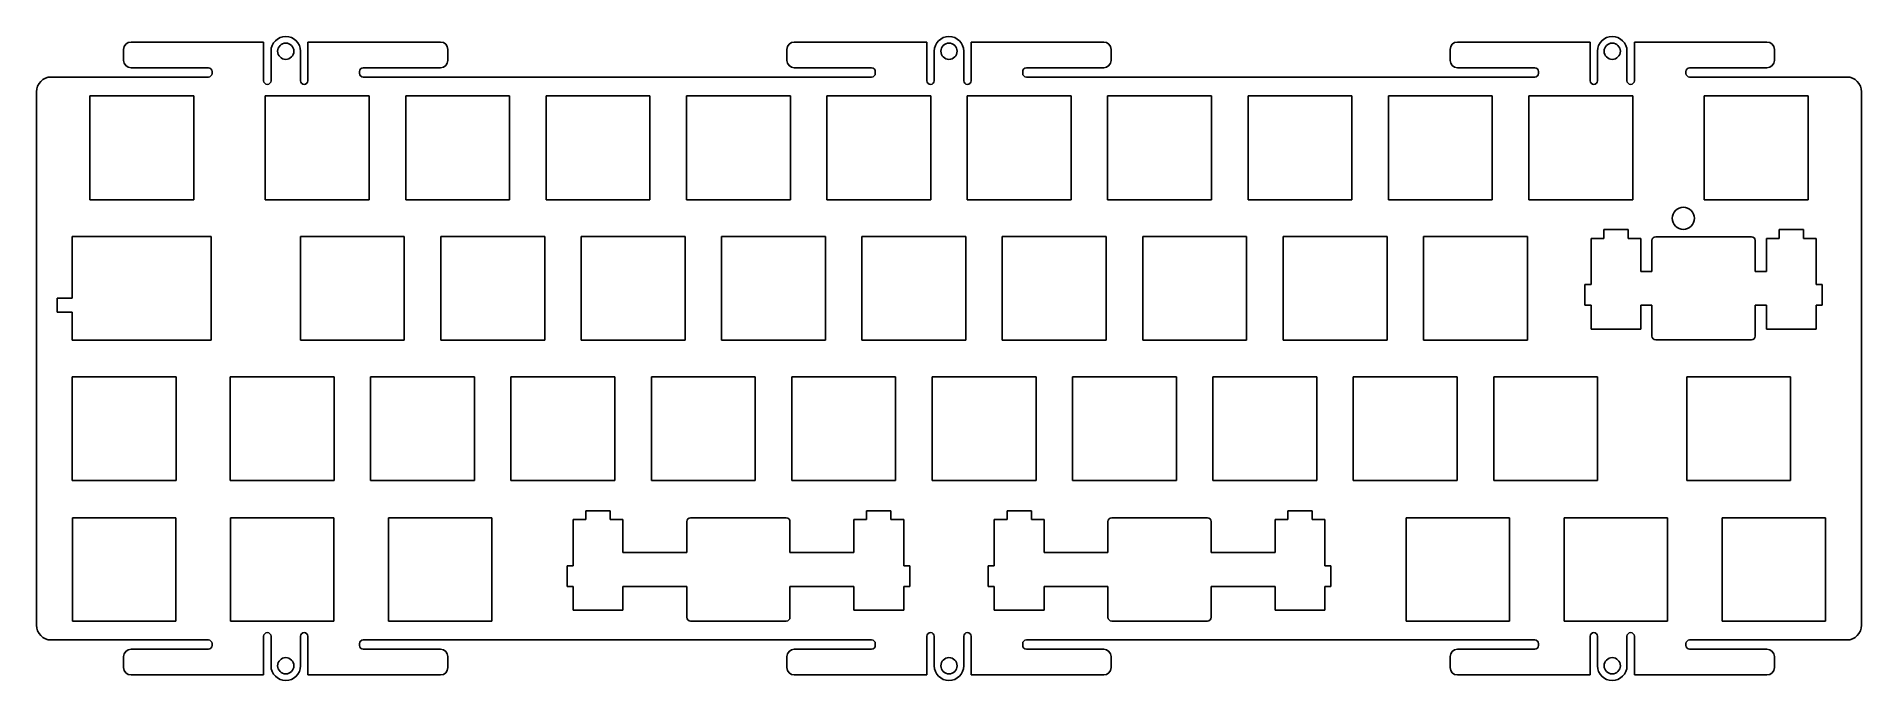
# Model space of a CAD drawing. Header units: millimetres. Extents: x -284 to -36, y -35 to 52.
import ezdxf

# ---------------------------------------------------------------- set-up
doc = ezdxf.new("R2010")
doc.units = ezdxf.units.MM
for name, color, linetype in [('Shape10196', 7, 'CONTINUOUS'), ('Shape10197', 7, 'CONTINUOUS'), ('Shape10198', 7, 'CONTINUOUS'), ('Shape10199', 7, 'CONTINUOUS'), ('Shape10200', 7, 'CONTINUOUS'), ('Shape10201', 7, 'CONTINUOUS'), ('Shape10202', 7, 'CONTINUOUS'), ('Shape10203', 7, 'CONTINUOUS'), ('Shape10204', 7, 'CONTINUOUS'), ('Shape10205', 7, 'CONTINUOUS'), ('Shape10206', 7, 'CONTINUOUS'), ('Shape10207', 7, 'CONTINUOUS'), ('Shape10208', 7, 'CONTINUOUS'), ('Shape10209', 7, 'CONTINUOUS'), ('Shape10210', 7, 'CONTINUOUS'), ('Shape10211', 7, 'CONTINUOUS'), ('Shape10212', 7, 'CONTINUOUS'), ('Shape10213', 7, 'CONTINUOUS'), ('Shape10214', 7, 'CONTINUOUS'), ('Shape10215', 7, 'CONTINUOUS'), ('Shape10216', 7, 'CONTINUOUS'), ('Shape10217', 7, 'CONTINUOUS'), ('Shape10218', 7, 'CONTINUOUS'), ('Shape10219', 7, 'CONTINUOUS'), ('Shape10220', 7, 'CONTINUOUS'), ('Shape10221', 7, 'CONTINUOUS'), ('Shape10222', 7, 'CONTINUOUS'), ('Shape10223', 7, 'CONTINUOUS'), ('Shape10224', 7, 'CONTINUOUS'), ('Shape10225', 7, 'CONTINUOUS'), ('Shape10226', 7, 'CONTINUOUS'), ('Shape10227', 7, 'CONTINUOUS'), ('Shape10228', 7, 'CONTINUOUS'), ('Shape10229', 7, 'CONTINUOUS'), ('Shape10230', 7, 'CONTINUOUS'), ('Shape10231', 7, 'CONTINUOUS'), ('Shape10232', 7, 'CONTINUOUS'), ('Shape10233', 7, 'CONTINUOUS'), ('Shape10234', 7, 'CONTINUOUS'), ('Shape10235', 7, 'CONTINUOUS'), ('Shape10236', 7, 'CONTINUOUS'), ('Shape10237', 7, 'CONTINUOUS'), ('Shape10238', 7, 'CONTINUOUS'), ('Shape10239', 7, 'CONTINUOUS'), ('Shape10240', 7, 'CONTINUOUS'), ('Shape10241', 7, 'CONTINUOUS'), ('Shape10242', 7, 'CONTINUOUS'), ('Shape10243', 7, 'CONTINUOUS'), ('Shape10244', 7, 'CONTINUOUS'), ('Shape10245', 7, 'CONTINUOUS'), ('Shape10246', 7, 'CONTINUOUS'), ('Shape10247', 7, 'CONTINUOUS'), ('Shape10248', 7, 'CONTINUOUS'), ('Shape10249', 7, 'CONTINUOUS'), ('Shape10250', 7, 'CONTINUOUS'), ('Shape10251', 7, 'CONTINUOUS'), ('Shape10252', 7, 'CONTINUOUS'), ('Shape10253', 7, 'CONTINUOUS'), ('Shape10254', 7, 'CONTINUOUS'), ('Shape10255', 7, 'CONTINUOUS'), ('Shape10256', 7, 'CONTINUOUS'), ('Shape10257', 7, 'CONTINUOUS'), ('Shape10258', 7, 'CONTINUOUS'), ('Shape10259', 7, 'CONTINUOUS'), ('Shape10260', 7, 'CONTINUOUS'), ('Shape10261', 7, 'CONTINUOUS'), ('Shape10262', 7, 'CONTINUOUS'), ('Shape10263', 7, 'CONTINUOUS'), ('Shape10264', 7, 'CONTINUOUS'), ('Shape10265', 7, 'CONTINUOUS'), ('Shape10266', 7, 'CONTINUOUS'), ('Shape10267', 7, 'CONTINUOUS'), ('Shape10268', 7, 'CONTINUOUS'), ('Shape10269', 7, 'CONTINUOUS'), ('Shape10270', 7, 'CONTINUOUS'), ('Shape10271', 7, 'CONTINUOUS'), ('Shape10272', 7, 'CONTINUOUS'), ('Shape10273', 7, 'CONTINUOUS'), ('Shape10274', 7, 'CONTINUOUS'), ('Shape10275', 7, 'CONTINUOUS'), ('Shape10472', 7, 'CONTINUOUS'), ('Shape10473', 7, 'CONTINUOUS'), ('Shape10474', 7, 'CONTINUOUS'), ('Shape10475', 7, 'CONTINUOUS'), ('Shape10476', 7, 'CONTINUOUS'), ('Shape10477', 7, 'CONTINUOUS'), ('Shape10478', 7, 'CONTINUOUS'), ('Shape10479', 7, 'CONTINUOUS'), ('Shape10480', 7, 'CONTINUOUS'), ('Shape10481', 7, 'CONTINUOUS'), ('Shape10482', 7, 'CONTINUOUS'), ('Shape10483', 7, 'CONTINUOUS'), ('Shape10484', 7, 'CONTINUOUS'), ('Shape10485', 7, 'CONTINUOUS'), ('Shape10486', 7, 'CONTINUOUS'), ('Shape10487', 7, 'CONTINUOUS'), ('Shape10488', 7, 'CONTINUOUS'), ('Shape10489', 7, 'CONTINUOUS'), ('Shape10490', 7, 'CONTINUOUS'), ('Shape10491', 7, 'CONTINUOUS'), ('Shape10492', 7, 'CONTINUOUS'), ('Shape10493', 7, 'CONTINUOUS'), ('Shape10494', 7, 'CONTINUOUS'), ('Shape10495', 7, 'CONTINUOUS'), ('Shape10496', 7, 'CONTINUOUS'), ('Shape10497', 7, 'CONTINUOUS'), ('Shape10498', 7, 'CONTINUOUS'), ('Shape10499', 7, 'CONTINUOUS'), ('Shape10500', 7, 'CONTINUOUS'), ('Shape10501', 7, 'CONTINUOUS'), ('Shape10502', 7, 'CONTINUOUS'), ('Shape10503', 7, 'CONTINUOUS'), ('Shape10504', 7, 'CONTINUOUS'), ('Shape10505', 7, 'CONTINUOUS'), ('Shape10506', 7, 'CONTINUOUS'), ('Shape10507', 7, 'CONTINUOUS'), ('Shape10508', 7, 'CONTINUOUS'), ('Shape10509', 7, 'CONTINUOUS'), ('Shape10510', 7, 'CONTINUOUS'), ('Shape10511', 7, 'CONTINUOUS'), ('Shape10687', 7, 'CONTINUOUS'), ('Shape10688', 7, 'CONTINUOUS'), ('Shape10689', 7, 'CONTINUOUS'), ('Shape10690', 7, 'CONTINUOUS'), ('Shape10691', 7, 'CONTINUOUS'), ('Shape10692', 7, 'CONTINUOUS'), ('Shape10693', 7, 'CONTINUOUS'), ('Shape10694', 7, 'CONTINUOUS'), ('Shape12738', 7, 'CONTINUOUS'), ('Shape8460', 7, 'CONTINUOUS'), ('Shape8461', 7, 'CONTINUOUS'), ('Shape8462', 7, 'CONTINUOUS'), ('Shape8463', 7, 'CONTINUOUS'), ('Shape8464', 7, 'CONTINUOUS'), ('Shape8465', 7, 'CONTINUOUS'), ('Shape8466', 7, 'CONTINUOUS'), ('Shape8467', 7, 'CONTINUOUS'), ('Shape8468', 7, 'CONTINUOUS'), ('Shape8469', 7, 'CONTINUOUS'), ('Shape8470', 7, 'CONTINUOUS'), ('Shape8471', 7, 'CONTINUOUS'), ('Shape8472', 7, 'CONTINUOUS'), ('Shape8473', 7, 'CONTINUOUS'), ('Shape8474', 7, 'CONTINUOUS'), ('Shape8475', 7, 'CONTINUOUS'), ('Shape8476', 7, 'CONTINUOUS'), ('Shape8477', 7, 'CONTINUOUS'), ('Shape8478', 7, 'CONTINUOUS'), ('Shape8479', 7, 'CONTINUOUS'), ('Shape8480', 7, 'CONTINUOUS'), ('Shape8481', 7, 'CONTINUOUS'), ('Shape8482', 7, 'CONTINUOUS'), ('Shape8483', 7, 'CONTINUOUS'), ('Shape8508', 7, 'CONTINUOUS'), ('Shape8509', 7, 'CONTINUOUS'), ('Shape8510', 7, 'CONTINUOUS'), ('Shape8511', 7, 'CONTINUOUS'), ('Shape8512', 7, 'CONTINUOUS'), ('Shape8513', 7, 'CONTINUOUS'), ('Shape8514', 7, 'CONTINUOUS'), ('Shape8515', 7, 'CONTINUOUS'), ('Shape8516', 7, 'CONTINUOUS'), ('Shape8517', 7, 'CONTINUOUS'), ('Shape8518', 7, 'CONTINUOUS'), ('Shape8519', 7, 'CONTINUOUS'), ('Shape8520', 7, 'CONTINUOUS'), ('Shape8521', 7, 'CONTINUOUS'), ('Shape8522', 7, 'CONTINUOUS'), ('Shape8523', 7, 'CONTINUOUS'), ('Shape8524', 7, 'CONTINUOUS'), ('Shape8525', 7, 'CONTINUOUS'), ('Shape8526', 7, 'CONTINUOUS'), ('Shape8527', 7, 'CONTINUOUS'), ('Shape8528', 7, 'CONTINUOUS'), ('Shape8529', 7, 'CONTINUOUS'), ('Shape8530', 7, 'CONTINUOUS'), ('Shape8531', 7, 'CONTINUOUS'), ('Shape8532', 7, 'CONTINUOUS'), ('Shape8533', 7, 'CONTINUOUS'), ('Shape8534', 7, 'CONTINUOUS'), ('Shape8535', 7, 'CONTINUOUS'), ('Shape8536', 7, 'CONTINUOUS'), ('Shape8537', 7, 'CONTINUOUS'), ('Shape8538', 7, 'CONTINUOUS'), ('Shape8539', 7, 'CONTINUOUS'), ('Shape8540', 7, 'CONTINUOUS'), ('Shape8541', 7, 'CONTINUOUS'), ('Shape8542', 7, 'CONTINUOUS'), ('Shape8543', 7, 'CONTINUOUS'), ('Shape8544', 7, 'CONTINUOUS'), ('Shape8545', 7, 'CONTINUOUS'), ('Shape8546', 7, 'CONTINUOUS'), ('Shape8547', 7, 'CONTINUOUS'), ('Shape8548', 7, 'CONTINUOUS'), ('Shape8549', 7, 'CONTINUOUS'), ('Shape8550', 7, 'CONTINUOUS'), ('Shape8551', 7, 'CONTINUOUS'), ('Shape8552', 7, 'CONTINUOUS'), ('Shape8553', 7, 'CONTINUOUS'), ('Shape8554', 7, 'CONTINUOUS'), ('Shape8555', 7, 'CONTINUOUS'), ('Shape8556', 7, 'CONTINUOUS'), ('Shape8557', 7, 'CONTINUOUS'), ('Shape8558', 7, 'CONTINUOUS'), ('Shape8559', 7, 'CONTINUOUS'), ('Shape8560', 7, 'CONTINUOUS'), ('Shape8561', 7, 'CONTINUOUS'), ('Shape8562', 7, 'CONTINUOUS'), ('Shape8563', 7, 'CONTINUOUS'), ('Shape8564', 7, 'CONTINUOUS'), ('Shape8565', 7, 'CONTINUOUS'), ('Shape8566', 7, 'CONTINUOUS'), ('Shape8567', 7, 'CONTINUOUS'), ('Shape8568', 7, 'CONTINUOUS'), ('Shape8569', 7, 'CONTINUOUS'), ('Shape8570', 7, 'CONTINUOUS'), ('Shape8571', 7, 'CONTINUOUS'), ('Shape8572', 7, 'CONTINUOUS'), ('Shape8573', 7, 'CONTINUOUS'), ('Shape8574', 7, 'CONTINUOUS'), ('Shape8575', 7, 'CONTINUOUS'), ('Shape8576', 7, 'CONTINUOUS'), ('Shape8577', 7, 'CONTINUOUS'), ('Shape8578', 7, 'CONTINUOUS'), ('Shape8579', 7, 'CONTINUOUS'), ('Shape8580', 7, 'CONTINUOUS'), ('Shape8581', 7, 'CONTINUOUS'), ('Shape8582', 7, 'CONTINUOUS'), ('Shape8583', 7, 'CONTINUOUS'), ('Shape8584', 7, 'CONTINUOUS'), ('Shape8585', 7, 'CONTINUOUS'), ('Shape8586', 7, 'CONTINUOUS'), ('Shape8587', 7, 'CONTINUOUS'), ('Shape8588', 7, 'CONTINUOUS'), ('Shape8589', 7, 'CONTINUOUS'), ('Shape8590', 7, 'CONTINUOUS'), ('Shape8591', 7, 'CONTINUOUS'), ('Shape8592', 7, 'CONTINUOUS'), ('Shape8593', 7, 'CONTINUOUS'), ('Shape8594', 7, 'CONTINUOUS'), ('Shape8595', 7, 'CONTINUOUS'), ('Shape8596', 7, 'CONTINUOUS'), ('Shape8597', 7, 'CONTINUOUS'), ('Shape8598', 7, 'CONTINUOUS'), ('Shape8599', 7, 'CONTINUOUS'), ('Shape8600', 7, 'CONTINUOUS'), ('Shape8601', 7, 'CONTINUOUS'), ('Shape8602', 7, 'CONTINUOUS'), ('Shape8603', 7, 'CONTINUOUS'), ('Shape8604', 7, 'CONTINUOUS'), ('Shape8605', 7, 'CONTINUOUS'), ('Shape8606', 7, 'CONTINUOUS'), ('Shape8607', 7, 'CONTINUOUS'), ('Shape8608', 7, 'CONTINUOUS'), ('Shape8609', 7, 'CONTINUOUS'), ('Shape8610', 7, 'CONTINUOUS'), ('Shape8611', 7, 'CONTINUOUS'), ('Shape8612', 7, 'CONTINUOUS'), ('Shape8613', 7, 'CONTINUOUS'), ('Shape8614', 7, 'CONTINUOUS'), ('Shape8615', 7, 'CONTINUOUS'), ('Shape8616', 7, 'CONTINUOUS'), ('Shape8617', 7, 'CONTINUOUS'), ('Shape8618', 7, 'CONTINUOUS'), ('Shape8619', 7, 'CONTINUOUS'), ('Shape8620', 7, 'CONTINUOUS'), ('Shape8621', 7, 'CONTINUOUS'), ('Shape8622', 7, 'CONTINUOUS'), ('Shape8623', 7, 'CONTINUOUS'), ('Shape8624', 7, 'CONTINUOUS'), ('Shape8625', 7, 'CONTINUOUS'), ('Shape8626', 7, 'CONTINUOUS'), ('Shape8627', 7, 'CONTINUOUS'), ('Shape8628', 7, 'CONTINUOUS'), ('Shape8629', 7, 'CONTINUOUS'), ('Shape8630', 7, 'CONTINUOUS'), ('Shape8631', 7, 'CONTINUOUS'), ('Shape8632', 7, 'CONTINUOUS'), ('Shape8633', 7, 'CONTINUOUS'), ('Shape8634', 7, 'CONTINUOUS'), ('Shape8635', 7, 'CONTINUOUS'), ('Shape8636', 7, 'CONTINUOUS'), ('Shape8637', 7, 'CONTINUOUS'), ('Shape8638', 7, 'CONTINUOUS'), ('Shape8639', 7, 'CONTINUOUS'), ('Shape9388', 7, 'CONTINUOUS'), ('Shape9389', 7, 'CONTINUOUS'), ('Shape9390', 7, 'CONTINUOUS'), ('Shape9391', 7, 'CONTINUOUS'), ('Shape9392', 7, 'CONTINUOUS'), ('Shape9393', 7, 'CONTINUOUS'), ('Shape9394', 7, 'CONTINUOUS'), ('Shape9395', 7, 'CONTINUOUS'), ('Shape9396', 7, 'CONTINUOUS'), ('Shape9397', 7, 'CONTINUOUS'), ('Shape9398', 7, 'CONTINUOUS'), ('Shape9399', 7, 'CONTINUOUS'), ('Shape9400', 7, 'CONTINUOUS'), ('Shape9401', 7, 'CONTINUOUS'), ('Shape9402', 7, 'CONTINUOUS'), ('Shape9403', 7, 'CONTINUOUS'), ('Shape9404', 7, 'CONTINUOUS'), ('Shape9405', 7, 'CONTINUOUS'), ('Shape9406', 7, 'CONTINUOUS'), ('Shape9407', 7, 'CONTINUOUS'), ('Shape9408', 7, 'CONTINUOUS'), ('Shape9409', 7, 'CONTINUOUS'), ('Shape9410', 7, 'CONTINUOUS'), ('Shape9411', 7, 'CONTINUOUS'), ('Shape9412', 7, 'CONTINUOUS'), ('Shape9413', 7, 'CONTINUOUS'), ('Shape9414', 7, 'CONTINUOUS'), ('Shape9415', 7, 'CONTINUOUS'), ('Shape9416', 7, 'CONTINUOUS'), ('Shape9417', 7, 'CONTINUOUS'), ('Shape9418', 7, 'CONTINUOUS'), ('Shape9419', 7, 'CONTINUOUS'), ('Shape9420', 7, 'CONTINUOUS'), ('Shape9421', 7, 'CONTINUOUS'), ('Shape9422', 7, 'CONTINUOUS'), ('Shape9423', 7, 'CONTINUOUS'), ('Shape9424', 7, 'CONTINUOUS'), ('Shape9425', 7, 'CONTINUOUS'), ('Shape9426', 7, 'CONTINUOUS'), ('Shape9427', 7, 'CONTINUOUS'), ('Shape9428', 7, 'CONTINUOUS'), ('Shape9429', 7, 'CONTINUOUS'), ('Shape9430', 7, 'CONTINUOUS'), ('Shape9431', 7, 'CONTINUOUS'), ('Shape9432', 7, 'CONTINUOUS'), ('Shape9433', 7, 'CONTINUOUS'), ('Shape9434', 7, 'CONTINUOUS'), ('Shape9435', 7, 'CONTINUOUS'), ('Shape9436', 7, 'CONTINUOUS'), ('Shape9437', 7, 'CONTINUOUS'), ('Shape9438', 7, 'CONTINUOUS'), ('Shape9439', 7, 'CONTINUOUS'), ('Shape9440', 7, 'CONTINUOUS'), ('Shape9441', 7, 'CONTINUOUS'), ('Shape9442', 7, 'CONTINUOUS'), ('Shape9443', 7, 'CONTINUOUS'), ('Shape9444', 7, 'CONTINUOUS'), ('Shape9445', 7, 'CONTINUOUS'), ('Shape9446', 7, 'CONTINUOUS'), ('Shape9447', 7, 'CONTINUOUS'), ('Shape9448', 7, 'CONTINUOUS'), ('Shape9449', 7, 'CONTINUOUS'), ('Shape9450', 7, 'CONTINUOUS'), ('Shape9451', 7, 'CONTINUOUS'), ('Shape9452', 7, 'CONTINUOUS'), ('Shape9453', 7, 'CONTINUOUS'), ('Shape9454', 7, 'CONTINUOUS'), ('Shape9455', 7, 'CONTINUOUS'), ('Shape9456', 7, 'CONTINUOUS'), ('Shape9457', 7, 'CONTINUOUS'), ('Shape9458', 7, 'CONTINUOUS'), ('Shape9459', 7, 'CONTINUOUS'), ('Shape9460', 7, 'CONTINUOUS'), ('Shape9461', 7, 'CONTINUOUS'), ('Shape9462', 7, 'CONTINUOUS'), ('Shape9463', 7, 'CONTINUOUS'), ('Shape9464', 7, 'CONTINUOUS'), ('Shape9465', 7, 'CONTINUOUS'), ('Shape9466', 7, 'CONTINUOUS'), ('Shape9467', 7, 'CONTINUOUS'), ('Shape9468', 7, 'CONTINUOUS'), ('Shape9469', 7, 'CONTINUOUS'), ('Shape9470', 7, 'CONTINUOUS'), ('Shape9471', 7, 'CONTINUOUS'), ('Shape9472', 7, 'CONTINUOUS'), ('Shape9473', 7, 'CONTINUOUS'), ('Shape9474', 7, 'CONTINUOUS'), ('Shape9475', 7, 'CONTINUOUS'), ('Shape9476', 7, 'CONTINUOUS'), ('Shape9477', 7, 'CONTINUOUS'), ('Shape9478', 7, 'CONTINUOUS'), ('Shape9479', 7, 'CONTINUOUS'), ('Shape9480', 7, 'CONTINUOUS'), ('Shape9481', 7, 'CONTINUOUS'), ('Shape9482', 7, 'CONTINUOUS'), ('Shape9483', 7, 'CONTINUOUS'), ('Shape9484', 7, 'CONTINUOUS'), ('Shape9485', 7, 'CONTINUOUS'), ('Shape9486', 7, 'CONTINUOUS'), ('Shape9487', 7, 'CONTINUOUS'), ('Shape9488', 7, 'CONTINUOUS'), ('Shape9489', 7, 'CONTINUOUS'), ('Shape9490', 7, 'CONTINUOUS'), ('Shape9491', 7, 'CONTINUOUS'), ('Shape9492', 7, 'CONTINUOUS'), ('Shape9493', 7, 'CONTINUOUS'), ('Shape9494', 7, 'CONTINUOUS'), ('Shape9495', 7, 'CONTINUOUS'), ('Shape9496', 7, 'CONTINUOUS'), ('Shape9497', 7, 'CONTINUOUS'), ('Shape9498', 7, 'CONTINUOUS'), ('Shape9499', 7, 'CONTINUOUS'), ('Shape9500', 7, 'CONTINUOUS'), ('Shape9501', 7, 'CONTINUOUS'), ('Shape9502', 7, 'CONTINUOUS'), ('Shape9503', 7, 'CONTINUOUS'), ('Shape9504', 7, 'CONTINUOUS'), ('Shape9505', 7, 'CONTINUOUS'), ('Shape9506', 7, 'CONTINUOUS'), ('Shape9507', 7, 'CONTINUOUS'), ('Shape9508', 7, 'CONTINUOUS'), ('Shape9509', 7, 'CONTINUOUS'), ('Shape9510', 7, 'CONTINUOUS'), ('Shape9511', 7, 'CONTINUOUS'), ('Shape9512', 7, 'CONTINUOUS'), ('Shape9513', 7, 'CONTINUOUS'), ('Shape9514', 7, 'CONTINUOUS'), ('Shape9515', 7, 'CONTINUOUS'), ('Shape9516', 7, 'CONTINUOUS'), ('Shape9517', 7, 'CONTINUOUS'), ('Shape9518', 7, 'CONTINUOUS'), ('Shape9519', 7, 'CONTINUOUS'), ('Shape9520', 7, 'CONTINUOUS'), ('Shape9521', 7, 'CONTINUOUS'), ('Shape9522', 7, 'CONTINUOUS'), ('Shape9523', 7, 'CONTINUOUS'), ('Shape9524', 7, 'CONTINUOUS'), ('Shape9525', 7, 'CONTINUOUS'), ('Shape9526', 7, 'CONTINUOUS'), ('Shape9527', 7, 'CONTINUOUS'), ('Shape9528', 7, 'CONTINUOUS'), ('Shape9529', 7, 'CONTINUOUS'), ('Shape9530', 7, 'CONTINUOUS'), ('Shape9531', 7, 'CONTINUOUS'), ('Shape9532', 7, 'CONTINUOUS'), ('Shape9533', 7, 'CONTINUOUS'), ('Shape9534', 7, 'CONTINUOUS'), ('Shape9535', 7, 'CONTINUOUS'), ('Shape9536', 7, 'CONTINUOUS'), ('Shape9537', 7, 'CONTINUOUS'), ('Shape9538', 7, 'CONTINUOUS'), ('Shape9539', 7, 'CONTINUOUS'), ('Shape9540', 7, 'CONTINUOUS'), ('Shape9541', 7, 'CONTINUOUS'), ('Shape9542', 7, 'CONTINUOUS'), ('Shape9543', 7, 'CONTINUOUS'), ('Shape9544', 7, 'CONTINUOUS'), ('Shape9545', 7, 'CONTINUOUS')]:
    doc.layers.add(name, color=color, linetype=linetype)

msp = doc.modelspace()

# ---------------------------------------------------------------- linework, layer by layer
at = {"layer": 'Shape10196'}
msp.add_line((-195.546, -26.8558), (-195.546, -22.6554), dxfattribs=at)
at = {"layer": 'Shape10197'}
msp.add_line((-195.546, -22.6554), (-204.22, -22.6554), dxfattribs=at)
at = {"layer": 'Shape10198'}
msp.add_line((-204.22, -22.6554), (-204.22, -25.8856), dxfattribs=at)
at = {"layer": 'Shape10199'}
msp.add_line((-204.22, -25.8856), (-210.972, -25.8856), dxfattribs=at)
at = {"layer": 'Shape10200'}
msp.add_line((-210.972, -25.8856), (-210.972, -22.6554), dxfattribs=at)
at = {"layer": 'Shape10201'}
msp.add_line((-210.972, -22.6554), (-211.796, -22.6554), dxfattribs=at)
at = {"layer": 'Shape10202'}
msp.add_line((-211.796, -22.6554), (-211.796, -19.8566), dxfattribs=at)
at = {"layer": 'Shape10203'}
msp.add_line((-211.796, -19.8566), (-210.972, -19.8566), dxfattribs=at)
at = {"layer": 'Shape10204'}
msp.add_line((-210.972, -19.8566), (-210.972, -13.5866), dxfattribs=at)
at = {"layer": 'Shape10205'}
msp.add_line((-210.972, -13.5866), (-209.246, -13.5866), dxfattribs=at)
at = {"layer": 'Shape10206'}
msp.add_line((-209.246, -13.5866), (-209.246, -12.3863), dxfattribs=at)
at = {"layer": 'Shape10207'}
msp.add_line((-209.246, -12.3863), (-205.946, -12.3863), dxfattribs=at)
at = {"layer": 'Shape10208'}
msp.add_line((-205.946, -12.3863), (-205.946, -13.5866), dxfattribs=at)
at = {"layer": 'Shape10209'}
msp.add_line((-205.946, -13.5866), (-204.22, -13.5866), dxfattribs=at)
at = {"layer": 'Shape10210'}
msp.add_line((-204.22, -13.5866), (-204.22, -18.0555), dxfattribs=at)
at = {"layer": 'Shape10211'}
msp.add_line((-204.22, -18.0555), (-195.546, -18.0555), dxfattribs=at)
at = {"layer": 'Shape10212'}
msp.add_line((-195.546, -18.0555), (-195.546, -13.8564), dxfattribs=at)
at = {"layer": 'Shape10213'}
msp.add_line((-195.046, -13.3564), (-182.046, -13.3564), dxfattribs=at)
at = {"layer": 'Shape10214'}
msp.add_arc((-195.046, -13.8564), 0.5, 90, 180, dxfattribs=at)
at = {"layer": 'Shape10215'}
msp.add_arc((-182.046, -13.8564), 0.5, 0, 90, dxfattribs=at)
at = {"layer": 'Shape10216'}
msp.add_line((-181.546, -13.8564), (-181.546, -18.0555), dxfattribs=at)
at = {"layer": 'Shape10217'}
msp.add_line((-181.546, -18.0555), (-172.871, -18.0555), dxfattribs=at)
at = {"layer": 'Shape10218'}
msp.add_line((-172.871, -18.0555), (-172.871, -13.5866), dxfattribs=at)
at = {"layer": 'Shape10219'}
msp.add_line((-172.871, -13.5866), (-171.146, -13.5866), dxfattribs=at)
at = {"layer": 'Shape10220'}
msp.add_line((-171.146, -13.5866), (-171.146, -12.3863), dxfattribs=at)
at = {"layer": 'Shape10221'}
msp.add_line((-171.146, -12.3863), (-167.846, -12.3863), dxfattribs=at)
at = {"layer": 'Shape10222'}
msp.add_line((-167.846, -12.3863), (-167.846, -13.5866), dxfattribs=at)
at = {"layer": 'Shape10223'}
msp.add_line((-167.846, -13.5866), (-166.12, -13.5866), dxfattribs=at)
at = {"layer": 'Shape10224'}
msp.add_line((-166.12, -13.5866), (-166.12, -19.8566), dxfattribs=at)
at = {"layer": 'Shape10225'}
msp.add_line((-166.12, -19.8566), (-165.296, -19.8566), dxfattribs=at)
at = {"layer": 'Shape10226'}
msp.add_line((-165.296, -19.8566), (-165.296, -22.6554), dxfattribs=at)
at = {"layer": 'Shape10227'}
msp.add_line((-165.296, -22.6554), (-166.12, -22.6554), dxfattribs=at)
at = {"layer": 'Shape10228'}
msp.add_line((-166.12, -22.6554), (-166.12, -25.8856), dxfattribs=at)
at = {"layer": 'Shape10229'}
msp.add_line((-166.12, -25.8856), (-172.871, -25.8856), dxfattribs=at)
at = {"layer": 'Shape10230'}
msp.add_line((-172.871, -25.8856), (-172.871, -22.6554), dxfattribs=at)
at = {"layer": 'Shape10231'}
msp.add_line((-172.871, -22.6554), (-181.546, -22.6554), dxfattribs=at)
at = {"layer": 'Shape10232'}
msp.add_line((-181.546, -22.6554), (-181.546, -26.8558), dxfattribs=at)
at = {"layer": 'Shape10233'}
msp.add_arc((-182.046, -26.8558), 0.5, -90, 0, dxfattribs=at)
at = {"layer": 'Shape10234'}
msp.add_line((-182.046, -27.3558), (-195.046, -27.3558), dxfattribs=at)
at = {"layer": 'Shape10235'}
msp.add_arc((-195.046, -26.8558), 0.5, 180, -90, dxfattribs=at)
at = {"layer": 'Shape10236'}
msp.add_line((-138.395, -26.8558), (-138.395, -22.6554), dxfattribs=at)
at = {"layer": 'Shape10237'}
msp.add_arc((-137.895, -26.8558), 0.5, 180, -90, dxfattribs=at)
at = {"layer": 'Shape10238'}
msp.add_line((-138.395, -22.6554), (-147.07, -22.6554), dxfattribs=at)
at = {"layer": 'Shape10239'}
msp.add_line((-147.07, -22.6554), (-147.07, -25.8856), dxfattribs=at)
at = {"layer": 'Shape10240'}
msp.add_line((-147.07, -25.8856), (-153.821, -25.8856), dxfattribs=at)
at = {"layer": 'Shape10241'}
msp.add_line((-153.821, -25.8856), (-153.821, -22.6554), dxfattribs=at)
at = {"layer": 'Shape10242'}
msp.add_line((-153.821, -22.6554), (-154.645, -22.6554), dxfattribs=at)
at = {"layer": 'Shape10243'}
msp.add_line((-154.645, -22.6554), (-154.645, -19.8566), dxfattribs=at)
at = {"layer": 'Shape10244'}
msp.add_line((-154.645, -19.8566), (-153.821, -19.8566), dxfattribs=at)
at = {"layer": 'Shape10245'}
msp.add_line((-153.821, -19.8566), (-153.821, -13.5866), dxfattribs=at)
at = {"layer": 'Shape10246'}
msp.add_line((-153.821, -13.5866), (-152.096, -13.5866), dxfattribs=at)
at = {"layer": 'Shape10247'}
msp.add_line((-152.096, -13.5866), (-152.096, -12.3863), dxfattribs=at)
at = {"layer": 'Shape10248'}
msp.add_line((-152.096, -12.3863), (-148.796, -12.3863), dxfattribs=at)
at = {"layer": 'Shape10249'}
msp.add_line((-148.796, -12.3863), (-148.796, -13.5866), dxfattribs=at)
at = {"layer": 'Shape10250'}
msp.add_line((-148.796, -13.5866), (-147.07, -13.5866), dxfattribs=at)
at = {"layer": 'Shape10251'}
msp.add_line((-147.07, -13.5866), (-147.07, -18.0555), dxfattribs=at)
at = {"layer": 'Shape10252'}
msp.add_line((-147.07, -18.0555), (-138.395, -18.0555), dxfattribs=at)
at = {"layer": 'Shape10253'}
msp.add_line((-138.395, -18.0555), (-138.395, -13.8564), dxfattribs=at)
at = {"layer": 'Shape10254'}
msp.add_line((-137.895, -13.3564), (-124.896, -13.3564), dxfattribs=at)
at = {"layer": 'Shape10255'}
msp.add_arc((-137.895, -13.8564), 0.5, 90, 180, dxfattribs=at)
at = {"layer": 'Shape10256'}
msp.add_arc((-124.896, -26.8558), 0.5, -90, 0, dxfattribs=at)
at = {"layer": 'Shape10257'}
msp.add_line((-124.396, -26.8558), (-124.396, -22.6567), dxfattribs=at)
at = {"layer": 'Shape10258'}
msp.add_line((-124.396, -18.0568), (-124.396, -13.8564), dxfattribs=at)
at = {"layer": 'Shape10259'}
msp.add_line((-124.896, -27.3558), (-137.895, -27.3558), dxfattribs=at)
at = {"layer": 'Shape10260'}
msp.add_arc((-124.896, -13.8564), 0.5, 0, 90, dxfattribs=at)
at = {"layer": 'Shape10261'}
msp.add_line((-124.396, -22.6554), (-115.721, -22.6554), dxfattribs=at)
at = {"layer": 'Shape10262'}
msp.add_line((-115.721, -22.6554), (-115.721, -25.8856), dxfattribs=at)
at = {"layer": 'Shape10263'}
msp.add_line((-115.721, -25.8856), (-108.97, -25.8856), dxfattribs=at)
at = {"layer": 'Shape10264'}
msp.add_line((-108.97, -25.8856), (-108.97, -22.6554), dxfattribs=at)
at = {"layer": 'Shape10265'}
msp.add_line((-108.97, -22.6554), (-108.146, -22.6554), dxfattribs=at)
at = {"layer": 'Shape10266'}
msp.add_line((-108.146, -22.6554), (-108.146, -19.8566), dxfattribs=at)
at = {"layer": 'Shape10267'}
msp.add_line((-108.146, -19.8566), (-108.97, -19.8566), dxfattribs=at)
at = {"layer": 'Shape10268'}
msp.add_line((-108.97, -19.8566), (-108.97, -13.5866), dxfattribs=at)
at = {"layer": 'Shape10269'}
msp.add_line((-108.97, -13.5866), (-110.695, -13.5866), dxfattribs=at)
at = {"layer": 'Shape10270'}
msp.add_line((-110.695, -13.5866), (-110.695, -12.3863), dxfattribs=at)
at = {"layer": 'Shape10271'}
msp.add_line((-110.695, -12.3863), (-113.995, -12.3863), dxfattribs=at)
at = {"layer": 'Shape10272'}
msp.add_line((-113.995, -12.3863), (-113.995, -13.5866), dxfattribs=at)
at = {"layer": 'Shape10273'}
msp.add_line((-113.995, -13.5866), (-115.721, -13.5866), dxfattribs=at)
at = {"layer": 'Shape10274'}
msp.add_line((-115.721, -13.5866), (-115.721, -18.0555), dxfattribs=at)
at = {"layer": 'Shape10275'}
msp.add_line((-115.721, -18.0555), (-124.396, -18.0555), dxfattribs=at)
at = {"layer": 'Shape10472'}
msp.add_line((-64.5754, 11.2948), (-64.5754, 15.4939), dxfattribs=at)
at = {"layer": 'Shape10473'}
msp.add_arc((-64.0754, 11.2948), 0.5, 180, -90, dxfattribs=at)
at = {"layer": 'Shape10474'}
msp.add_line((-64.5754, 15.4939), (-66.1008, 15.4939), dxfattribs=at)
at = {"layer": 'Shape10475'}
msp.add_line((-66.1008, 15.4939), (-66.1008, 12.2651), dxfattribs=at)
at = {"layer": 'Shape10476'}
msp.add_line((-66.1008, 12.2651), (-72.8505, 12.2651), dxfattribs=at)
at = {"layer": 'Shape10477'}
msp.add_line((-72.8505, 12.2651), (-72.8505, 15.4939), dxfattribs=at)
at = {"layer": 'Shape10478'}
msp.add_line((-72.8505, 15.4939), (-73.676, 15.4939), dxfattribs=at)
at = {"layer": 'Shape10479'}
msp.add_line((-73.676, 15.4939), (-73.676, 18.294), dxfattribs=at)
at = {"layer": 'Shape10480'}
msp.add_line((-73.676, 18.294), (-72.8505, 18.294), dxfattribs=at)
at = {"layer": 'Shape10481'}
msp.add_line((-72.8505, 18.294), (-72.8505, 24.5641), dxfattribs=at)
at = {"layer": 'Shape10482'}
msp.add_line((-72.8505, 24.5641), (-71.1254, 24.5641), dxfattribs=at)
at = {"layer": 'Shape10483'}
msp.add_line((-71.1254, 24.5641), (-71.1254, 25.7644), dxfattribs=at)
at = {"layer": 'Shape10484'}
msp.add_line((-71.1254, 25.7644), (-67.8263, 25.7644), dxfattribs=at)
at = {"layer": 'Shape10485'}
msp.add_line((-67.8263, 25.7644), (-67.8263, 24.5641), dxfattribs=at)
at = {"layer": 'Shape10486'}
msp.add_line((-67.8263, 24.5641), (-66.1008, 24.5641), dxfattribs=at)
at = {"layer": 'Shape10487'}
msp.add_line((-66.1008, 24.5641), (-66.1008, 20.0951), dxfattribs=at)
at = {"layer": 'Shape10488'}
msp.add_line((-66.1008, 20.0951), (-64.5754, 20.0951), dxfattribs=at)
at = {"layer": 'Shape10489'}
msp.add_line((-64.5754, 20.0951), (-64.5754, 24.2942), dxfattribs=at)
at = {"layer": 'Shape10490'}
msp.add_line((-64.0754, 24.7942), (-51.0761, 24.7942), dxfattribs=at)
at = {"layer": 'Shape10491'}
msp.add_arc((-64.0754, 24.2942), 0.5, 90, 180, dxfattribs=at)
at = {"layer": 'Shape10492'}
msp.add_line((-50.5761, 24.2942), (-50.5761, 20.0951), dxfattribs=at)
at = {"layer": 'Shape10493'}
msp.add_arc((-51.0761, 24.2942), 0.5, 0, 90, dxfattribs=at)
at = {"layer": 'Shape10494'}
msp.add_line((-50.5761, 20.0951), (-49.0504, 20.0951), dxfattribs=at)
at = {"layer": 'Shape10495'}
msp.add_line((-49.0504, 20.0951), (-49.0504, 24.5641), dxfattribs=at)
at = {"layer": 'Shape10496'}
msp.add_line((-49.0504, 24.5641), (-47.3267, 24.5641), dxfattribs=at)
at = {"layer": 'Shape10497'}
msp.add_line((-47.3267, 24.5641), (-47.3267, 25.7644), dxfattribs=at)
at = {"layer": 'Shape10498'}
msp.add_line((-47.3267, 25.7644), (-44.0261, 25.7644), dxfattribs=at)
at = {"layer": 'Shape10499'}
msp.add_line((-44.0261, 25.7644), (-44.0261, 24.5641), dxfattribs=at)
at = {"layer": 'Shape10500'}
msp.add_line((-44.0261, 24.5641), (-42.301, 24.5641), dxfattribs=at)
at = {"layer": 'Shape10501'}
msp.add_line((-42.301, 24.5641), (-42.301, 18.294), dxfattribs=at)
at = {"layer": 'Shape10502'}
msp.add_line((-42.301, 18.294), (-41.4755, 18.294), dxfattribs=at)
at = {"layer": 'Shape10503'}
msp.add_line((-41.4755, 18.294), (-41.4755, 15.4939), dxfattribs=at)
at = {"layer": 'Shape10504'}
msp.add_line((-41.4755, 15.4939), (-42.301, 15.4939), dxfattribs=at)
at = {"layer": 'Shape10505'}
msp.add_line((-42.301, 15.4939), (-42.301, 12.2651), dxfattribs=at)
at = {"layer": 'Shape10506'}
msp.add_line((-42.301, 12.2651), (-49.0504, 12.2651), dxfattribs=at)
at = {"layer": 'Shape10507'}
msp.add_line((-49.0504, 12.2651), (-49.0504, 15.4939), dxfattribs=at)
at = {"layer": 'Shape10508'}
msp.add_line((-49.0504, 15.4939), (-50.5761, 15.4939), dxfattribs=at)
at = {"layer": 'Shape10509'}
msp.add_line((-50.5761, 15.4939), (-50.5761, 11.2948), dxfattribs=at)
at = {"layer": 'Shape10510'}
msp.add_arc((-51.0761, 11.2948), 0.5, -90, 0, dxfattribs=at)
at = {"layer": 'Shape10511'}
msp.add_line((-51.0761, 10.7948), (-64.0754, 10.7948), dxfattribs=at)
at = {"layer": 'Shape10687'}
msp.add_line((-257.507, -8.3055), (-257.507, 5.7945), dxfattribs=at)
at = {"layer": 'Shape10688'}
msp.add_line((-257.507, 5.7945), (-243.407, 5.7945), dxfattribs=at)
at = {"layer": 'Shape10689'}
msp.add_line((-243.407, 5.7945), (-243.407, -8.3055), dxfattribs=at)
at = {"layer": 'Shape10690'}
msp.add_line((-243.407, -8.3055), (-257.507, -8.3055), dxfattribs=at)
at = {"layer": 'Shape10691'}
msp.add_line((-278.939, -8.3055), (-278.939, 5.7945), dxfattribs=at)
at = {"layer": 'Shape10692'}
msp.add_line((-278.939, 5.7945), (-264.839, 5.7945), dxfattribs=at)
at = {"layer": 'Shape10693'}
msp.add_line((-264.839, 5.7945), (-264.839, -8.3055), dxfattribs=at)
at = {"layer": 'Shape10694'}
msp.add_line((-264.839, -8.3055), (-278.939, -8.3055), dxfattribs=at)
at = {"layer": 'Shape12738'}
msp.add_circle((-60.3254, 27.294), 1.5, dxfattribs=at)
at = {"layer": 'Shape8460'}
msp.add_line((-264.89, -13.3555), (-278.89, -13.3555), dxfattribs=at)
at = {"layer": 'Shape8461'}
msp.add_line((-278.89, -13.3555), (-278.89, -27.3555), dxfattribs=at)
at = {"layer": 'Shape8462'}
msp.add_line((-278.89, -27.3555), (-264.89, -27.3555), dxfattribs=at)
at = {"layer": 'Shape8463'}
msp.add_line((-264.89, -27.3555), (-264.89, -13.3555), dxfattribs=at)
at = {"layer": 'Shape8464'}
msp.add_line((-243.459, -27.3555), (-257.459, -27.3555), dxfattribs=at)
at = {"layer": 'Shape8465'}
msp.add_line((-257.459, -27.3555), (-257.459, -13.3555), dxfattribs=at)
at = {"layer": 'Shape8466'}
msp.add_line((-257.459, -13.3555), (-243.459, -13.3555), dxfattribs=at)
at = {"layer": 'Shape8467'}
msp.add_line((-243.459, -13.3555), (-243.459, -27.3555), dxfattribs=at)
at = {"layer": 'Shape8468'}
msp.add_line((-222.027, -27.3555), (-236.027, -27.3555), dxfattribs=at)
at = {"layer": 'Shape8469'}
msp.add_line((-236.027, -27.3555), (-236.027, -13.3555), dxfattribs=at)
at = {"layer": 'Shape8470'}
msp.add_line((-236.027, -13.3555), (-222.027, -13.3555), dxfattribs=at)
at = {"layer": 'Shape8471'}
msp.add_line((-222.027, -13.3555), (-222.027, -27.3555), dxfattribs=at)
at = {"layer": 'Shape8472'}
msp.add_line((-83.9148, -27.3555), (-97.9148, -27.3555), dxfattribs=at)
at = {"layer": 'Shape8473'}
msp.add_line((-97.9148, -27.3555), (-97.9148, -13.3555), dxfattribs=at)
at = {"layer": 'Shape8474'}
msp.add_line((-97.9148, -13.3555), (-83.9148, -13.3555), dxfattribs=at)
at = {"layer": 'Shape8475'}
msp.add_line((-83.9148, -13.3555), (-83.9148, -27.3555), dxfattribs=at)
at = {"layer": 'Shape8476'}
msp.add_line((-62.4835, -27.3555), (-76.4835, -27.3555), dxfattribs=at)
at = {"layer": 'Shape8477'}
msp.add_line((-76.4835, -27.3555), (-76.4835, -13.3555), dxfattribs=at)
at = {"layer": 'Shape8478'}
msp.add_line((-76.4835, -13.3555), (-62.4835, -13.3555), dxfattribs=at)
at = {"layer": 'Shape8479'}
msp.add_line((-62.4835, -13.3555), (-62.4835, -27.3555), dxfattribs=at)
at = {"layer": 'Shape8480'}
msp.add_line((-41.0523, -27.3555), (-55.0523, -27.3555), dxfattribs=at)
at = {"layer": 'Shape8481'}
msp.add_line((-55.0523, -27.3555), (-55.0523, -13.3555), dxfattribs=at)
at = {"layer": 'Shape8482'}
msp.add_line((-55.0523, -13.3555), (-41.0523, -13.3555), dxfattribs=at)
at = {"layer": 'Shape8483'}
msp.add_line((-41.0523, -13.3555), (-41.0523, -27.3555), dxfattribs=at)
at = {"layer": 'Shape8508'}
msp.add_line((-43.3828, 43.8945), (-43.3828, 29.7945), dxfattribs=at)
at = {"layer": 'Shape8509'}
msp.add_line((-43.3828, 29.7945), (-57.4828, 29.7945), dxfattribs=at)
at = {"layer": 'Shape8510'}
msp.add_line((-57.4828, 29.7945), (-57.4828, 43.8945), dxfattribs=at)
at = {"layer": 'Shape8511'}
msp.add_line((-57.4828, 43.8945), (-43.3828, 43.8945), dxfattribs=at)
at = {"layer": 'Shape8512'}
msp.add_line((-278.939, 24.8445), (-260.076, 24.8445), dxfattribs=at)
at = {"layer": 'Shape8513'}
msp.add_line((-260.076, 24.8445), (-260.076, 10.7445), dxfattribs=at)
at = {"layer": 'Shape8514'}
msp.add_line((-260.076, 10.7445), (-278.939, 10.7445), dxfattribs=at)
at = {"layer": 'Shape8515'}
msp.add_line((-278.939, 10.7445), (-278.939, 14.5763), dxfattribs=at)
at = {"layer": 'Shape8516'}
msp.add_line((-278.939, 14.5763), (-280.977, 14.5763), dxfattribs=at)
at = {"layer": 'Shape8517'}
msp.add_line((-280.977, 14.5763), (-280.977, 16.4763), dxfattribs=at)
at = {"layer": 'Shape8518'}
msp.add_line((-280.977, 16.4763), (-278.939, 16.4763), dxfattribs=at)
at = {"layer": 'Shape8519'}
msp.add_line((-278.939, 16.4763), (-278.939, 24.8445), dxfattribs=at)
at = {"layer": 'Shape8520'}
msp.add_line((-214.645, 29.7945), (-214.645, 43.8945), dxfattribs=at)
at = {"layer": 'Shape8521'}
msp.add_line((-214.645, 43.8945), (-200.545, 43.8945), dxfattribs=at)
at = {"layer": 'Shape8522'}
msp.add_line((-200.545, 43.8945), (-200.545, 29.7945), dxfattribs=at)
at = {"layer": 'Shape8523'}
msp.add_line((-200.545, 29.7945), (-214.645, 29.7945), dxfattribs=at)
at = {"layer": 'Shape8524'}
msp.add_line((-59.8638, -8.3055), (-59.8638, 5.7945), dxfattribs=at)
at = {"layer": 'Shape8525'}
msp.add_line((-59.8638, 5.7945), (-45.7638, 5.7945), dxfattribs=at)
at = {"layer": 'Shape8526'}
msp.add_line((-45.7638, 5.7945), (-45.7638, -8.3055), dxfattribs=at)
at = {"layer": 'Shape8527'}
msp.add_line((-45.7638, -8.3055), (-59.8638, -8.3055), dxfattribs=at)
at = {"layer": 'Shape8528'}
msp.add_line((-86.0578, -8.3055), (-86.0578, 5.7945), dxfattribs=at)
at = {"layer": 'Shape8529'}
msp.add_line((-86.0578, 5.7945), (-71.9578, 5.7945), dxfattribs=at)
at = {"layer": 'Shape8530'}
msp.add_line((-71.9578, 5.7945), (-71.9578, -8.3055), dxfattribs=at)
at = {"layer": 'Shape8531'}
msp.add_line((-71.9578, -8.3055), (-86.0578, -8.3055), dxfattribs=at)
at = {"layer": 'Shape8532'}
msp.add_line((-105.108, -8.3055), (-105.108, 5.7945), dxfattribs=at)
at = {"layer": 'Shape8533'}
msp.add_line((-105.108, 5.7945), (-91.0078, 5.7945), dxfattribs=at)
at = {"layer": 'Shape8534'}
msp.add_line((-91.0078, 5.7945), (-91.0078, -8.3055), dxfattribs=at)
at = {"layer": 'Shape8535'}
msp.add_line((-91.0078, -8.3055), (-105.108, -8.3055), dxfattribs=at)
at = {"layer": 'Shape8536'}
msp.add_line((-124.158, -8.3055), (-124.158, 5.7945), dxfattribs=at)
at = {"layer": 'Shape8537'}
msp.add_line((-124.158, 5.7945), (-110.058, 5.7945), dxfattribs=at)
at = {"layer": 'Shape8538'}
msp.add_line((-110.058, 5.7945), (-110.058, -8.3055), dxfattribs=at)
at = {"layer": 'Shape8539'}
msp.add_line((-110.058, -8.3055), (-124.158, -8.3055), dxfattribs=at)
at = {"layer": 'Shape8540'}
msp.add_line((-143.208, -8.3055), (-143.208, 5.7945), dxfattribs=at)
at = {"layer": 'Shape8541'}
msp.add_line((-143.208, 5.7945), (-129.108, 5.7945), dxfattribs=at)
at = {"layer": 'Shape8542'}
msp.add_line((-129.108, 5.7945), (-129.108, -8.3055), dxfattribs=at)
at = {"layer": 'Shape8543'}
msp.add_line((-129.108, -8.3055), (-143.208, -8.3055), dxfattribs=at)
at = {"layer": 'Shape8544'}
msp.add_line((-162.258, -8.3055), (-162.258, 5.7945), dxfattribs=at)
at = {"layer": 'Shape8545'}
msp.add_line((-162.258, 5.7945), (-148.158, 5.7945), dxfattribs=at)
at = {"layer": 'Shape8546'}
msp.add_line((-148.158, 5.7945), (-148.158, -8.3055), dxfattribs=at)
at = {"layer": 'Shape8547'}
msp.add_line((-148.158, -8.3055), (-162.258, -8.3055), dxfattribs=at)
at = {"layer": 'Shape8548'}
msp.add_line((-181.308, -8.3055), (-181.308, 5.7945), dxfattribs=at)
at = {"layer": 'Shape8549'}
msp.add_line((-181.308, 5.7945), (-167.208, 5.7945), dxfattribs=at)
at = {"layer": 'Shape8550'}
msp.add_line((-167.208, 5.7945), (-167.208, -8.3055), dxfattribs=at)
at = {"layer": 'Shape8551'}
msp.add_line((-167.208, -8.3055), (-181.308, -8.3055), dxfattribs=at)
at = {"layer": 'Shape8552'}
msp.add_line((-200.358, -8.3055), (-200.358, 5.7945), dxfattribs=at)
at = {"layer": 'Shape8553'}
msp.add_line((-200.358, 5.7945), (-186.258, 5.7945), dxfattribs=at)
at = {"layer": 'Shape8554'}
msp.add_line((-186.258, 5.7945), (-186.258, -8.3055), dxfattribs=at)
at = {"layer": 'Shape8555'}
msp.add_line((-186.258, -8.3055), (-200.358, -8.3055), dxfattribs=at)
at = {"layer": 'Shape8556'}
msp.add_line((-219.407, -8.3055), (-219.407, 5.7945), dxfattribs=at)
at = {"layer": 'Shape8557'}
msp.add_line((-219.407, 5.7945), (-205.307, 5.7945), dxfattribs=at)
at = {"layer": 'Shape8558'}
msp.add_line((-205.307, 5.7945), (-205.307, -8.3055), dxfattribs=at)
at = {"layer": 'Shape8559'}
msp.add_line((-205.307, -8.3055), (-219.407, -8.3055), dxfattribs=at)
at = {"layer": 'Shape8560'}
msp.add_line((-238.457, -8.3055), (-238.457, 5.7945), dxfattribs=at)
at = {"layer": 'Shape8561'}
msp.add_line((-238.457, 5.7945), (-224.357, 5.7945), dxfattribs=at)
at = {"layer": 'Shape8562'}
msp.add_line((-224.357, 5.7945), (-224.357, -8.3055), dxfattribs=at)
at = {"layer": 'Shape8563'}
msp.add_line((-224.357, -8.3055), (-238.457, -8.3055), dxfattribs=at)
at = {"layer": 'Shape8564'}
msp.add_line((-81.2948, 29.7945), (-81.2948, 43.8945), dxfattribs=at)
at = {"layer": 'Shape8565'}
msp.add_line((-81.2948, 43.8945), (-67.1948, 43.8945), dxfattribs=at)
at = {"layer": 'Shape8566'}
msp.add_line((-67.1948, 43.8945), (-67.1948, 29.7945), dxfattribs=at)
at = {"layer": 'Shape8567'}
msp.add_line((-67.1948, 29.7945), (-81.2948, 29.7945), dxfattribs=at)
at = {"layer": 'Shape8568'}
msp.add_line((-100.345, 29.7945), (-100.345, 43.8945), dxfattribs=at)
at = {"layer": 'Shape8569'}
msp.add_line((-100.345, 43.8945), (-86.2448, 43.8945), dxfattribs=at)
at = {"layer": 'Shape8570'}
msp.add_line((-86.2448, 43.8945), (-86.2448, 29.7945), dxfattribs=at)
at = {"layer": 'Shape8571'}
msp.add_line((-86.2448, 29.7945), (-100.345, 29.7945), dxfattribs=at)
at = {"layer": 'Shape8572'}
msp.add_line((-119.395, 29.7945), (-119.395, 43.8945), dxfattribs=at)
at = {"layer": 'Shape8573'}
msp.add_line((-119.395, 43.8945), (-105.295, 43.8945), dxfattribs=at)
at = {"layer": 'Shape8574'}
msp.add_line((-105.295, 43.8945), (-105.295, 29.7945), dxfattribs=at)
at = {"layer": 'Shape8575'}
msp.add_line((-105.295, 29.7945), (-119.395, 29.7945), dxfattribs=at)
at = {"layer": 'Shape8576'}
msp.add_line((-138.445, 29.7945), (-138.445, 43.8945), dxfattribs=at)
at = {"layer": 'Shape8577'}
msp.add_line((-138.445, 43.8945), (-124.345, 43.8945), dxfattribs=at)
at = {"layer": 'Shape8578'}
msp.add_line((-124.345, 43.8945), (-124.345, 29.7945), dxfattribs=at)
at = {"layer": 'Shape8579'}
msp.add_line((-124.345, 29.7945), (-138.445, 29.7945), dxfattribs=at)
at = {"layer": 'Shape8580'}
msp.add_line((-157.495, 29.7945), (-157.495, 43.8945), dxfattribs=at)
at = {"layer": 'Shape8581'}
msp.add_line((-157.495, 43.8945), (-143.395, 43.8945), dxfattribs=at)
at = {"layer": 'Shape8582'}
msp.add_line((-143.395, 43.8945), (-143.395, 29.7945), dxfattribs=at)
at = {"layer": 'Shape8583'}
msp.add_line((-143.395, 29.7945), (-157.495, 29.7945), dxfattribs=at)
at = {"layer": 'Shape8584'}
msp.add_line((-176.545, 29.7945), (-176.545, 43.8945), dxfattribs=at)
at = {"layer": 'Shape8585'}
msp.add_line((-176.545, 43.8945), (-162.445, 43.8945), dxfattribs=at)
at = {"layer": 'Shape8586'}
msp.add_line((-162.445, 43.8945), (-162.445, 29.7945), dxfattribs=at)
at = {"layer": 'Shape8587'}
msp.add_line((-162.445, 29.7945), (-176.545, 29.7945), dxfattribs=at)
at = {"layer": 'Shape8588'}
msp.add_line((-195.595, 29.7945), (-195.595, 43.8945), dxfattribs=at)
at = {"layer": 'Shape8589'}
msp.add_line((-195.595, 43.8945), (-181.495, 43.8945), dxfattribs=at)
at = {"layer": 'Shape8590'}
msp.add_line((-181.495, 43.8945), (-181.495, 29.7945), dxfattribs=at)
at = {"layer": 'Shape8591'}
msp.add_line((-181.495, 29.7945), (-195.595, 29.7945), dxfattribs=at)
at = {"layer": 'Shape8592'}
msp.add_line((-233.695, 29.7945), (-233.695, 43.8945), dxfattribs=at)
at = {"layer": 'Shape8593'}
msp.add_line((-233.695, 43.8945), (-219.595, 43.8945), dxfattribs=at)
at = {"layer": 'Shape8594'}
msp.add_line((-219.595, 43.8945), (-219.595, 29.7945), dxfattribs=at)
at = {"layer": 'Shape8595'}
msp.add_line((-219.595, 29.7945), (-233.695, 29.7945), dxfattribs=at)
at = {"layer": 'Shape8596'}
msp.add_line((-252.745, 29.7945), (-252.745, 43.8945), dxfattribs=at)
at = {"layer": 'Shape8597'}
msp.add_line((-252.745, 43.8945), (-238.645, 43.8945), dxfattribs=at)
at = {"layer": 'Shape8598'}
msp.add_line((-238.645, 43.8945), (-238.645, 29.7945), dxfattribs=at)
at = {"layer": 'Shape8599'}
msp.add_line((-238.645, 29.7945), (-252.745, 29.7945), dxfattribs=at)
at = {"layer": 'Shape8600'}
msp.add_line((-276.557, 29.7945), (-276.557, 43.8945), dxfattribs=at)
at = {"layer": 'Shape8601'}
msp.add_line((-276.557, 43.8945), (-262.457, 43.8945), dxfattribs=at)
at = {"layer": 'Shape8602'}
msp.add_line((-262.457, 43.8945), (-262.457, 29.7945), dxfattribs=at)
at = {"layer": 'Shape8603'}
msp.add_line((-262.457, 29.7945), (-276.557, 29.7945), dxfattribs=at)
at = {"layer": 'Shape8604'}
msp.add_line((-247.982, 24.8445), (-233.882, 24.8445), dxfattribs=at)
at = {"layer": 'Shape8605'}
msp.add_line((-233.882, 24.8445), (-233.882, 10.7445), dxfattribs=at)
at = {"layer": 'Shape8606'}
msp.add_line((-233.882, 10.7445), (-247.982, 10.7445), dxfattribs=at)
at = {"layer": 'Shape8607'}
msp.add_line((-247.982, 10.7445), (-247.982, 24.8445), dxfattribs=at)
at = {"layer": 'Shape8608'}
msp.add_line((-228.932, 24.8445), (-214.832, 24.8445), dxfattribs=at)
at = {"layer": 'Shape8609'}
msp.add_line((-214.832, 24.8445), (-214.832, 10.7445), dxfattribs=at)
at = {"layer": 'Shape8610'}
msp.add_line((-214.832, 10.7445), (-228.932, 10.7445), dxfattribs=at)
at = {"layer": 'Shape8611'}
msp.add_line((-228.932, 10.7445), (-228.932, 24.8445), dxfattribs=at)
at = {"layer": 'Shape8612'}
msp.add_line((-209.882, 24.8445), (-195.783, 24.8445), dxfattribs=at)
at = {"layer": 'Shape8613'}
msp.add_line((-195.783, 24.8445), (-195.783, 10.7445), dxfattribs=at)
at = {"layer": 'Shape8614'}
msp.add_line((-195.783, 10.7445), (-209.882, 10.7445), dxfattribs=at)
at = {"layer": 'Shape8615'}
msp.add_line((-209.882, 10.7445), (-209.882, 24.8445), dxfattribs=at)
at = {"layer": 'Shape8616'}
msp.add_line((-190.833, 10.7445), (-190.833, 24.8445), dxfattribs=at)
at = {"layer": 'Shape8617'}
msp.add_line((-190.833, 24.8445), (-176.733, 24.8445), dxfattribs=at)
at = {"layer": 'Shape8618'}
msp.add_line((-176.733, 24.8445), (-176.733, 10.7445), dxfattribs=at)
at = {"layer": 'Shape8619'}
msp.add_line((-176.733, 10.7445), (-190.833, 10.7445), dxfattribs=at)
at = {"layer": 'Shape8620'}
msp.add_line((-171.783, 24.8445), (-157.682, 24.8445), dxfattribs=at)
at = {"layer": 'Shape8621'}
msp.add_line((-157.682, 24.8445), (-157.682, 10.7445), dxfattribs=at)
at = {"layer": 'Shape8622'}
msp.add_line((-157.682, 10.7445), (-171.783, 10.7445), dxfattribs=at)
at = {"layer": 'Shape8623'}
msp.add_line((-171.783, 10.7445), (-171.783, 24.8445), dxfattribs=at)
at = {"layer": 'Shape8624'}
msp.add_line((-152.733, 24.8445), (-138.633, 24.8445), dxfattribs=at)
at = {"layer": 'Shape8625'}
msp.add_line((-138.633, 24.8445), (-138.633, 10.7445), dxfattribs=at)
at = {"layer": 'Shape8626'}
msp.add_line((-138.633, 10.7445), (-152.733, 10.7445), dxfattribs=at)
at = {"layer": 'Shape8627'}
msp.add_line((-152.733, 10.7445), (-152.733, 24.8445), dxfattribs=at)
at = {"layer": 'Shape8628'}
msp.add_line((-133.682, 10.7445), (-133.682, 24.8445), dxfattribs=at)
at = {"layer": 'Shape8629'}
msp.add_line((-133.682, 24.8445), (-119.582, 24.8445), dxfattribs=at)
at = {"layer": 'Shape8630'}
msp.add_line((-119.582, 24.8445), (-119.582, 10.7445), dxfattribs=at)
at = {"layer": 'Shape8631'}
msp.add_line((-119.582, 10.7445), (-133.682, 10.7445), dxfattribs=at)
at = {"layer": 'Shape8632'}
msp.add_line((-114.633, 24.8445), (-100.533, 24.8445), dxfattribs=at)
at = {"layer": 'Shape8633'}
msp.add_line((-100.533, 24.8445), (-100.533, 10.7445), dxfattribs=at)
at = {"layer": 'Shape8634'}
msp.add_line((-100.533, 10.7445), (-114.633, 10.7445), dxfattribs=at)
at = {"layer": 'Shape8635'}
msp.add_line((-114.633, 10.7445), (-114.633, 24.8445), dxfattribs=at)
at = {"layer": 'Shape8636'}
msp.add_line((-95.5818, 10.7445), (-95.5818, 24.8445), dxfattribs=at)
at = {"layer": 'Shape8637'}
msp.add_line((-95.5818, 24.8445), (-81.4828, 24.8445), dxfattribs=at)
at = {"layer": 'Shape8638'}
msp.add_line((-81.4828, 24.8445), (-81.4828, 10.7445), dxfattribs=at)
at = {"layer": 'Shape8639'}
msp.add_line((-81.4828, 10.7445), (-95.5818, 10.7445), dxfattribs=at)
at = {"layer": 'Shape9388'}
msp.add_arc((-138.97, 48.7186), 1, -90, 0, dxfattribs=at)
at = {"layer": 'Shape9389'}
msp.add_line((-138.97, 47.7186), (-149.47, 47.7186), dxfattribs=at)
at = {"layer": 'Shape9390'}
msp.add_arc((-149.47, 47.2186), 0.5, 90, 180, dxfattribs=at)
at = {"layer": 'Shape9391'}
msp.add_line((-149.97, 47.2186), (-149.97, 46.9695), dxfattribs=at)
at = {"layer": 'Shape9392'}
msp.add_arc((-149.47, 46.9695), 0.5, 180, -90, dxfattribs=at)
at = {"layer": 'Shape9393'}
msp.add_line((-149.47, 46.4695), (-80.4698, 46.4695), dxfattribs=at)
at = {"layer": 'Shape9394'}
msp.add_arc((-80.4698, 46.9695), 0.5, -90, 0, dxfattribs=at)
at = {"layer": 'Shape9395'}
msp.add_line((-79.9698, 46.9695), (-79.9698, 47.2186), dxfattribs=at)
at = {"layer": 'Shape9396'}
msp.add_arc((-80.4698, 47.2186), 0.5, 0, 90, dxfattribs=at)
at = {"layer": 'Shape9397'}
msp.add_line((-80.4698, 47.7186), (-90.9698, 47.7186), dxfattribs=at)
at = {"layer": 'Shape9398'}
msp.add_arc((-90.9698, 48.7186), 1, 180, -90, dxfattribs=at)
at = {"layer": 'Shape9399'}
msp.add_line((-91.9698, 48.7186), (-91.9698, 50.2186), dxfattribs=at)
at = {"layer": 'Shape9400'}
msp.add_arc((-90.9698, 50.2186), 1, 90, 180, dxfattribs=at)
at = {"layer": 'Shape9401'}
msp.add_line((-90.9698, 51.2186), (-72.9698, 51.2186), dxfattribs=at)
at = {"layer": 'Shape9402'}
msp.add_line((-72.9698, 51.2186), (-72.9698, 45.9686), dxfattribs=at)
at = {"layer": 'Shape9403'}
msp.add_arc((-72.4698, 45.9686), 0.5, 180, 0, dxfattribs=at)
at = {"layer": 'Shape9404'}
msp.add_line((-71.9698, 45.9686), (-71.9698, 49.9686), dxfattribs=at)
at = {"layer": 'Shape9405'}
msp.add_arc((-69.9698, 49.9686), 2, 0, 180, dxfattribs=at)
at = {"layer": 'Shape9406'}
msp.add_line((-67.9698, 49.9686), (-67.9698, 45.9686), dxfattribs=at)
at = {"layer": 'Shape9407'}
msp.add_arc((-67.4698, 45.9686), 0.5, 180, 0, dxfattribs=at)
at = {"layer": 'Shape9408'}
msp.add_line((-66.9698, 45.9686), (-66.9698, 51.2186), dxfattribs=at)
at = {"layer": 'Shape9409'}
msp.add_line((-66.9698, 51.2186), (-48.9698, 51.2186), dxfattribs=at)
at = {"layer": 'Shape9410'}
msp.add_arc((-48.9698, 50.2186), 1, 0, 90, dxfattribs=at)
at = {"layer": 'Shape9411'}
msp.add_line((-47.9698, 50.2186), (-47.9698, 48.7186), dxfattribs=at)
at = {"layer": 'Shape9412'}
msp.add_arc((-48.9698, 48.7186), 1, -90, 0, dxfattribs=at)
at = {"layer": 'Shape9413'}
msp.add_line((-48.9698, 47.7186), (-59.4698, 47.7186), dxfattribs=at)
at = {"layer": 'Shape9414'}
msp.add_arc((-59.4698, 47.2186), 0.5, 90, 180, dxfattribs=at)
at = {"layer": 'Shape9415'}
msp.add_line((-59.9698, 47.2186), (-59.9698, 46.9695), dxfattribs=at)
at = {"layer": 'Shape9416'}
msp.add_arc((-59.4698, 46.9695), 0.5, 180, -90, dxfattribs=at)
at = {"layer": 'Shape9417'}
msp.add_line((-59.4698, 46.4695), (-38.1448, 46.4695), dxfattribs=at)
at = {"layer": 'Shape9418'}
msp.add_arc((-38.1448, 44.4695), 2, 0, 90, dxfattribs=at)
at = {"layer": 'Shape9419'}
msp.add_line((-36.1448, 44.4695), (-36.1448, -27.9305), dxfattribs=at)
at = {"layer": 'Shape9420'}
msp.add_arc((-38.1448, -27.9305), 2, -90, 0, dxfattribs=at)
at = {"layer": 'Shape9421'}
msp.add_line((-38.1448, -29.9305), (-59.4698, -29.9305), dxfattribs=at)
at = {"layer": 'Shape9422'}
msp.add_arc((-59.4698, -30.4305), 0.5, 90, 180, dxfattribs=at)
at = {"layer": 'Shape9423'}
msp.add_line((-59.9698, -30.4305), (-59.9698, -30.6796), dxfattribs=at)
at = {"layer": 'Shape9424'}
msp.add_arc((-59.4698, -30.6796), 0.5, 180, -90, dxfattribs=at)
at = {"layer": 'Shape9425'}
msp.add_line((-59.4698, -31.1796), (-48.9698, -31.1796), dxfattribs=at)
at = {"layer": 'Shape9426'}
msp.add_arc((-48.9698, -32.1796), 1, 0, 90, dxfattribs=at)
at = {"layer": 'Shape9427'}
msp.add_line((-47.9698, -32.1796), (-47.9698, -33.6796), dxfattribs=at)
at = {"layer": 'Shape9428'}
msp.add_arc((-48.9698, -33.6796), 1, -90, 0, dxfattribs=at)
at = {"layer": 'Shape9429'}
msp.add_line((-48.9698, -34.6796), (-66.9698, -34.6796), dxfattribs=at)
at = {"layer": 'Shape9430'}
msp.add_line((-66.9698, -34.6796), (-66.9698, -29.4296), dxfattribs=at)
at = {"layer": 'Shape9431'}
msp.add_arc((-67.4698, -29.4296), 0.5, 0, 180, dxfattribs=at)
at = {"layer": 'Shape9432'}
msp.add_line((-67.9698, -29.4296), (-67.9698, -33.4296), dxfattribs=at)
at = {"layer": 'Shape9433'}
msp.add_arc((-69.9698, -33.4296), 2, 180, 0, dxfattribs=at)
at = {"layer": 'Shape9434'}
msp.add_line((-71.9698, -33.4296), (-71.9698, -29.4296), dxfattribs=at)
at = {"layer": 'Shape9435'}
msp.add_arc((-72.4698, -29.4296), 0.5, 0, 180, dxfattribs=at)
at = {"layer": 'Shape9436'}
msp.add_line((-72.9698, -29.4296), (-72.9698, -34.6796), dxfattribs=at)
at = {"layer": 'Shape9437'}
msp.add_line((-72.9698, -34.6796), (-90.9698, -34.6796), dxfattribs=at)
at = {"layer": 'Shape9438'}
msp.add_arc((-90.9698, -33.6796), 1, 180, -90, dxfattribs=at)
at = {"layer": 'Shape9439'}
msp.add_line((-91.9698, -33.6796), (-91.9698, -32.1796), dxfattribs=at)
at = {"layer": 'Shape9440'}
msp.add_arc((-90.9698, -32.1796), 1, 90, 180, dxfattribs=at)
at = {"layer": 'Shape9441'}
msp.add_line((-90.9698, -31.1796), (-80.4698, -31.1796), dxfattribs=at)
at = {"layer": 'Shape9442'}
msp.add_arc((-80.4698, -30.6796), 0.5, -90, 0, dxfattribs=at)
at = {"layer": 'Shape9443'}
msp.add_line((-79.9698, -30.6796), (-79.9698, -30.4305), dxfattribs=at)
at = {"layer": 'Shape9444'}
msp.add_arc((-80.4698, -30.4305), 0.5, 0, 90, dxfattribs=at)
at = {"layer": 'Shape9445'}
msp.add_line((-80.4698, -29.9305), (-149.47, -29.9305), dxfattribs=at)
at = {"layer": 'Shape9446'}
msp.add_arc((-149.47, -30.4305), 0.5, 90, 180, dxfattribs=at)
at = {"layer": 'Shape9447'}
msp.add_line((-149.97, -30.4305), (-149.97, -30.6796), dxfattribs=at)
at = {"layer": 'Shape9448'}
msp.add_arc((-149.47, -30.6796), 0.5, 180, -90, dxfattribs=at)
at = {"layer": 'Shape9449'}
msp.add_line((-149.47, -31.1796), (-138.97, -31.1796), dxfattribs=at)
at = {"layer": 'Shape9450'}
msp.add_arc((-138.97, -32.1796), 1, 0, 90, dxfattribs=at)
at = {"layer": 'Shape9451'}
msp.add_line((-137.97, -32.1796), (-137.97, -33.6796), dxfattribs=at)
at = {"layer": 'Shape9452'}
msp.add_arc((-138.97, -33.6796), 1, -90, 0, dxfattribs=at)
at = {"layer": 'Shape9453'}
msp.add_line((-138.97, -34.6796), (-156.97, -34.6796), dxfattribs=at)
at = {"layer": 'Shape9454'}
msp.add_line((-156.97, -34.6796), (-156.97, -29.4296), dxfattribs=at)
at = {"layer": 'Shape9455'}
msp.add_arc((-157.47, -29.4296), 0.5, 0, 180, dxfattribs=at)
at = {"layer": 'Shape9456'}
msp.add_line((-157.97, -29.4296), (-157.97, -33.4296), dxfattribs=at)
at = {"layer": 'Shape9457'}
msp.add_arc((-159.97, -33.4296), 2, 180, 0, dxfattribs=at)
at = {"layer": 'Shape9458'}
msp.add_line((-161.97, -33.4296), (-161.97, -29.4296), dxfattribs=at)
at = {"layer": 'Shape9459'}
msp.add_arc((-162.47, -29.4296), 0.5, 0, 180, dxfattribs=at)
at = {"layer": 'Shape9460'}
msp.add_line((-162.97, -29.4296), (-162.97, -34.6796), dxfattribs=at)
at = {"layer": 'Shape9461'}
msp.add_line((-162.97, -34.6796), (-180.97, -34.6796), dxfattribs=at)
at = {"layer": 'Shape9462'}
msp.add_arc((-180.97, -33.6796), 1, 180, -90, dxfattribs=at)
at = {"layer": 'Shape9463'}
msp.add_line((-181.97, -33.6796), (-181.97, -32.1796), dxfattribs=at)
at = {"layer": 'Shape9464'}
msp.add_arc((-180.97, -32.1796), 1, 90, 180, dxfattribs=at)
at = {"layer": 'Shape9465'}
msp.add_line((-180.97, -31.1796), (-170.47, -31.1796), dxfattribs=at)
at = {"layer": 'Shape9466'}
msp.add_arc((-170.47, -30.6796), 0.5, -90, 0, dxfattribs=at)
at = {"layer": 'Shape9467'}
msp.add_line((-169.97, -30.6796), (-169.97, -30.4305), dxfattribs=at)
at = {"layer": 'Shape9468'}
msp.add_arc((-170.47, -30.4305), 0.5, 0, 90, dxfattribs=at)
at = {"layer": 'Shape9469'}
msp.add_line((-170.47, -29.9305), (-239.47, -29.9305), dxfattribs=at)
at = {"layer": 'Shape9470'}
msp.add_arc((-239.47, -30.4305), 0.5, 90, 180, dxfattribs=at)
at = {"layer": 'Shape9471'}
msp.add_line((-239.97, -30.4305), (-239.97, -30.6796), dxfattribs=at)
at = {"layer": 'Shape9472'}
msp.add_arc((-239.47, -30.6796), 0.5, 180, -90, dxfattribs=at)
at = {"layer": 'Shape9473'}
msp.add_line((-239.47, -31.1796), (-228.97, -31.1796), dxfattribs=at)
at = {"layer": 'Shape9474'}
msp.add_arc((-228.97, -32.1796), 1, 0, 90, dxfattribs=at)
at = {"layer": 'Shape9475'}
msp.add_line((-227.97, -32.1796), (-227.97, -33.6796), dxfattribs=at)
at = {"layer": 'Shape9476'}
msp.add_arc((-228.97, -33.6796), 1, -90, 0, dxfattribs=at)
at = {"layer": 'Shape9477'}
msp.add_line((-228.97, -34.6796), (-246.97, -34.6796), dxfattribs=at)
at = {"layer": 'Shape9478'}
msp.add_line((-246.97, -34.6796), (-246.97, -29.4296), dxfattribs=at)
at = {"layer": 'Shape9479'}
msp.add_arc((-247.47, -29.4296), 0.5, 0, 180, dxfattribs=at)
at = {"layer": 'Shape9480'}
msp.add_line((-247.97, -29.4296), (-247.97, -33.4296), dxfattribs=at)
at = {"layer": 'Shape9481'}
msp.add_arc((-249.97, -33.4296), 2, 180, 0, dxfattribs=at)
at = {"layer": 'Shape9482'}
msp.add_line((-251.97, -33.4296), (-251.97, -29.4296), dxfattribs=at)
at = {"layer": 'Shape9483'}
msp.add_arc((-252.47, -29.4296), 0.5, 0, 180, dxfattribs=at)
at = {"layer": 'Shape9484'}
msp.add_line((-252.97, -29.4296), (-252.97, -34.6796), dxfattribs=at)
at = {"layer": 'Shape9485'}
msp.add_line((-252.97, -34.6796), (-270.97, -34.6796), dxfattribs=at)
at = {"layer": 'Shape9486'}
msp.add_arc((-270.97, -33.6796), 1, 180, -90, dxfattribs=at)
at = {"layer": 'Shape9487'}
msp.add_line((-271.97, -33.6796), (-271.97, -32.1796), dxfattribs=at)
at = {"layer": 'Shape9488'}
msp.add_arc((-270.97, -32.1796), 1, 90, 180, dxfattribs=at)
at = {"layer": 'Shape9489'}
msp.add_line((-270.97, -31.1796), (-260.47, -31.1796), dxfattribs=at)
at = {"layer": 'Shape9490'}
msp.add_arc((-260.47, -30.6796), 0.5, -90, 0, dxfattribs=at)
at = {"layer": 'Shape9491'}
msp.add_line((-259.97, -30.6796), (-259.97, -30.4305), dxfattribs=at)
at = {"layer": 'Shape9492'}
msp.add_arc((-260.47, -30.4305), 0.5, 0, 90, dxfattribs=at)
at = {"layer": 'Shape9493'}
msp.add_line((-260.47, -29.9305), (-281.795, -29.9305), dxfattribs=at)
at = {"layer": 'Shape9494'}
msp.add_arc((-281.795, -27.9305), 2, 180, -90, dxfattribs=at)
at = {"layer": 'Shape9495'}
msp.add_line((-283.795, -27.9305), (-283.795, 44.4695), dxfattribs=at)
at = {"layer": 'Shape9496'}
msp.add_arc((-281.795, 44.4695), 2, 90, 180, dxfattribs=at)
at = {"layer": 'Shape9497'}
msp.add_line((-281.795, 46.4695), (-260.47, 46.4695), dxfattribs=at)
at = {"layer": 'Shape9498'}
msp.add_arc((-260.47, 46.9695), 0.5, -90, 0, dxfattribs=at)
at = {"layer": 'Shape9499'}
msp.add_line((-259.97, 46.9695), (-259.97, 47.2186), dxfattribs=at)
at = {"layer": 'Shape9500'}
msp.add_arc((-260.47, 47.2186), 0.5, 0, 90, dxfattribs=at)
at = {"layer": 'Shape9501'}
msp.add_line((-260.47, 47.7186), (-270.97, 47.7186), dxfattribs=at)
at = {"layer": 'Shape9502'}
msp.add_arc((-270.97, 48.7186), 1, 180, -90, dxfattribs=at)
at = {"layer": 'Shape9503'}
msp.add_line((-271.97, 48.7186), (-271.97, 50.2186), dxfattribs=at)
at = {"layer": 'Shape9504'}
msp.add_arc((-270.97, 50.2186), 1, 90, 180, dxfattribs=at)
at = {"layer": 'Shape9505'}
msp.add_line((-270.97, 51.2186), (-252.97, 51.2186), dxfattribs=at)
at = {"layer": 'Shape9506'}
msp.add_line((-252.97, 51.2186), (-252.97, 45.9686), dxfattribs=at)
at = {"layer": 'Shape9507'}
msp.add_arc((-252.47, 45.9686), 0.5, 180, 0, dxfattribs=at)
at = {"layer": 'Shape9508'}
msp.add_line((-251.97, 45.9686), (-251.97, 49.9686), dxfattribs=at)
at = {"layer": 'Shape9509'}
msp.add_arc((-249.97, 49.9686), 2, 0, 180, dxfattribs=at)
at = {"layer": 'Shape9510'}
msp.add_line((-247.97, 49.9686), (-247.97, 45.9686), dxfattribs=at)
at = {"layer": 'Shape9511'}
msp.add_arc((-247.47, 45.9686), 0.5, 180, 0, dxfattribs=at)
at = {"layer": 'Shape9512'}
msp.add_line((-246.97, 45.9686), (-246.97, 51.2186), dxfattribs=at)
at = {"layer": 'Shape9513'}
msp.add_line((-246.97, 51.2186), (-228.97, 51.2186), dxfattribs=at)
at = {"layer": 'Shape9514'}
msp.add_arc((-228.97, 50.2186), 1, 0, 90, dxfattribs=at)
at = {"layer": 'Shape9515'}
msp.add_line((-227.97, 50.2186), (-227.97, 48.7186), dxfattribs=at)
at = {"layer": 'Shape9516'}
msp.add_arc((-228.97, 48.7186), 1, -90, 0, dxfattribs=at)
at = {"layer": 'Shape9517'}
msp.add_line((-228.97, 47.7186), (-239.47, 47.7186), dxfattribs=at)
at = {"layer": 'Shape9518'}
msp.add_arc((-239.47, 47.2186), 0.5, 90, 180, dxfattribs=at)
at = {"layer": 'Shape9519'}
msp.add_line((-239.97, 47.2186), (-239.97, 46.9695), dxfattribs=at)
at = {"layer": 'Shape9520'}
msp.add_arc((-239.47, 46.9695), 0.5, 180, -90, dxfattribs=at)
at = {"layer": 'Shape9521'}
msp.add_line((-239.47, 46.4695), (-170.47, 46.4695), dxfattribs=at)
at = {"layer": 'Shape9522'}
msp.add_arc((-170.47, 46.9695), 0.5, -90, 0, dxfattribs=at)
at = {"layer": 'Shape9523'}
msp.add_line((-169.97, 46.9695), (-169.97, 47.2186), dxfattribs=at)
at = {"layer": 'Shape9524'}
msp.add_arc((-170.47, 47.2186), 0.5, 0, 90, dxfattribs=at)
at = {"layer": 'Shape9525'}
msp.add_line((-170.47, 47.7186), (-180.97, 47.7186), dxfattribs=at)
at = {"layer": 'Shape9526'}
msp.add_arc((-180.97, 48.7186), 1, 180, -90, dxfattribs=at)
at = {"layer": 'Shape9527'}
msp.add_line((-181.97, 48.7186), (-181.97, 50.2186), dxfattribs=at)
at = {"layer": 'Shape9528'}
msp.add_arc((-180.97, 50.2186), 1, 90, 180, dxfattribs=at)
at = {"layer": 'Shape9529'}
msp.add_line((-180.97, 51.2186), (-162.97, 51.2186), dxfattribs=at)
at = {"layer": 'Shape9530'}
msp.add_line((-162.97, 51.2186), (-162.97, 45.9686), dxfattribs=at)
at = {"layer": 'Shape9531'}
msp.add_arc((-162.47, 45.9686), 0.5, 180, 0, dxfattribs=at)
at = {"layer": 'Shape9532'}
msp.add_line((-161.97, 45.9686), (-161.97, 49.9686), dxfattribs=at)
at = {"layer": 'Shape9533'}
msp.add_arc((-159.97, 49.9686), 2, 0, 180, dxfattribs=at)
at = {"layer": 'Shape9534'}
msp.add_line((-157.97, 49.9686), (-157.97, 45.9686), dxfattribs=at)
at = {"layer": 'Shape9535'}
msp.add_arc((-157.47, 45.9686), 0.5, 180, 0, dxfattribs=at)
at = {"layer": 'Shape9536'}
msp.add_line((-156.97, 45.9686), (-156.97, 51.2186), dxfattribs=at)
at = {"layer": 'Shape9537'}
msp.add_line((-156.97, 51.2186), (-138.97, 51.2186), dxfattribs=at)
at = {"layer": 'Shape9538'}
msp.add_arc((-138.97, 50.2186), 1, 0, 90, dxfattribs=at)
at = {"layer": 'Shape9539'}
msp.add_line((-137.97, 50.2186), (-137.97, 48.7186), dxfattribs=at)
at = {"layer": 'Shape9540'}
msp.add_circle((-69.9698, 49.9686), 1.1, dxfattribs=at)
at = {"layer": 'Shape9541'}
msp.add_circle((-159.97, 49.9686), 1.1, dxfattribs=at)
at = {"layer": 'Shape9542'}
msp.add_circle((-249.97, 49.9686), 1.1, dxfattribs=at)
at = {"layer": 'Shape9543'}
msp.add_circle((-69.9698, -33.4296), 1.1, dxfattribs=at)
at = {"layer": 'Shape9544'}
msp.add_circle((-159.97, -33.4296), 1.1, dxfattribs=at)
at = {"layer": 'Shape9545'}
msp.add_circle((-249.97, -33.4296), 1.1, dxfattribs=at)

doc.saveas('drawing.dxf')
